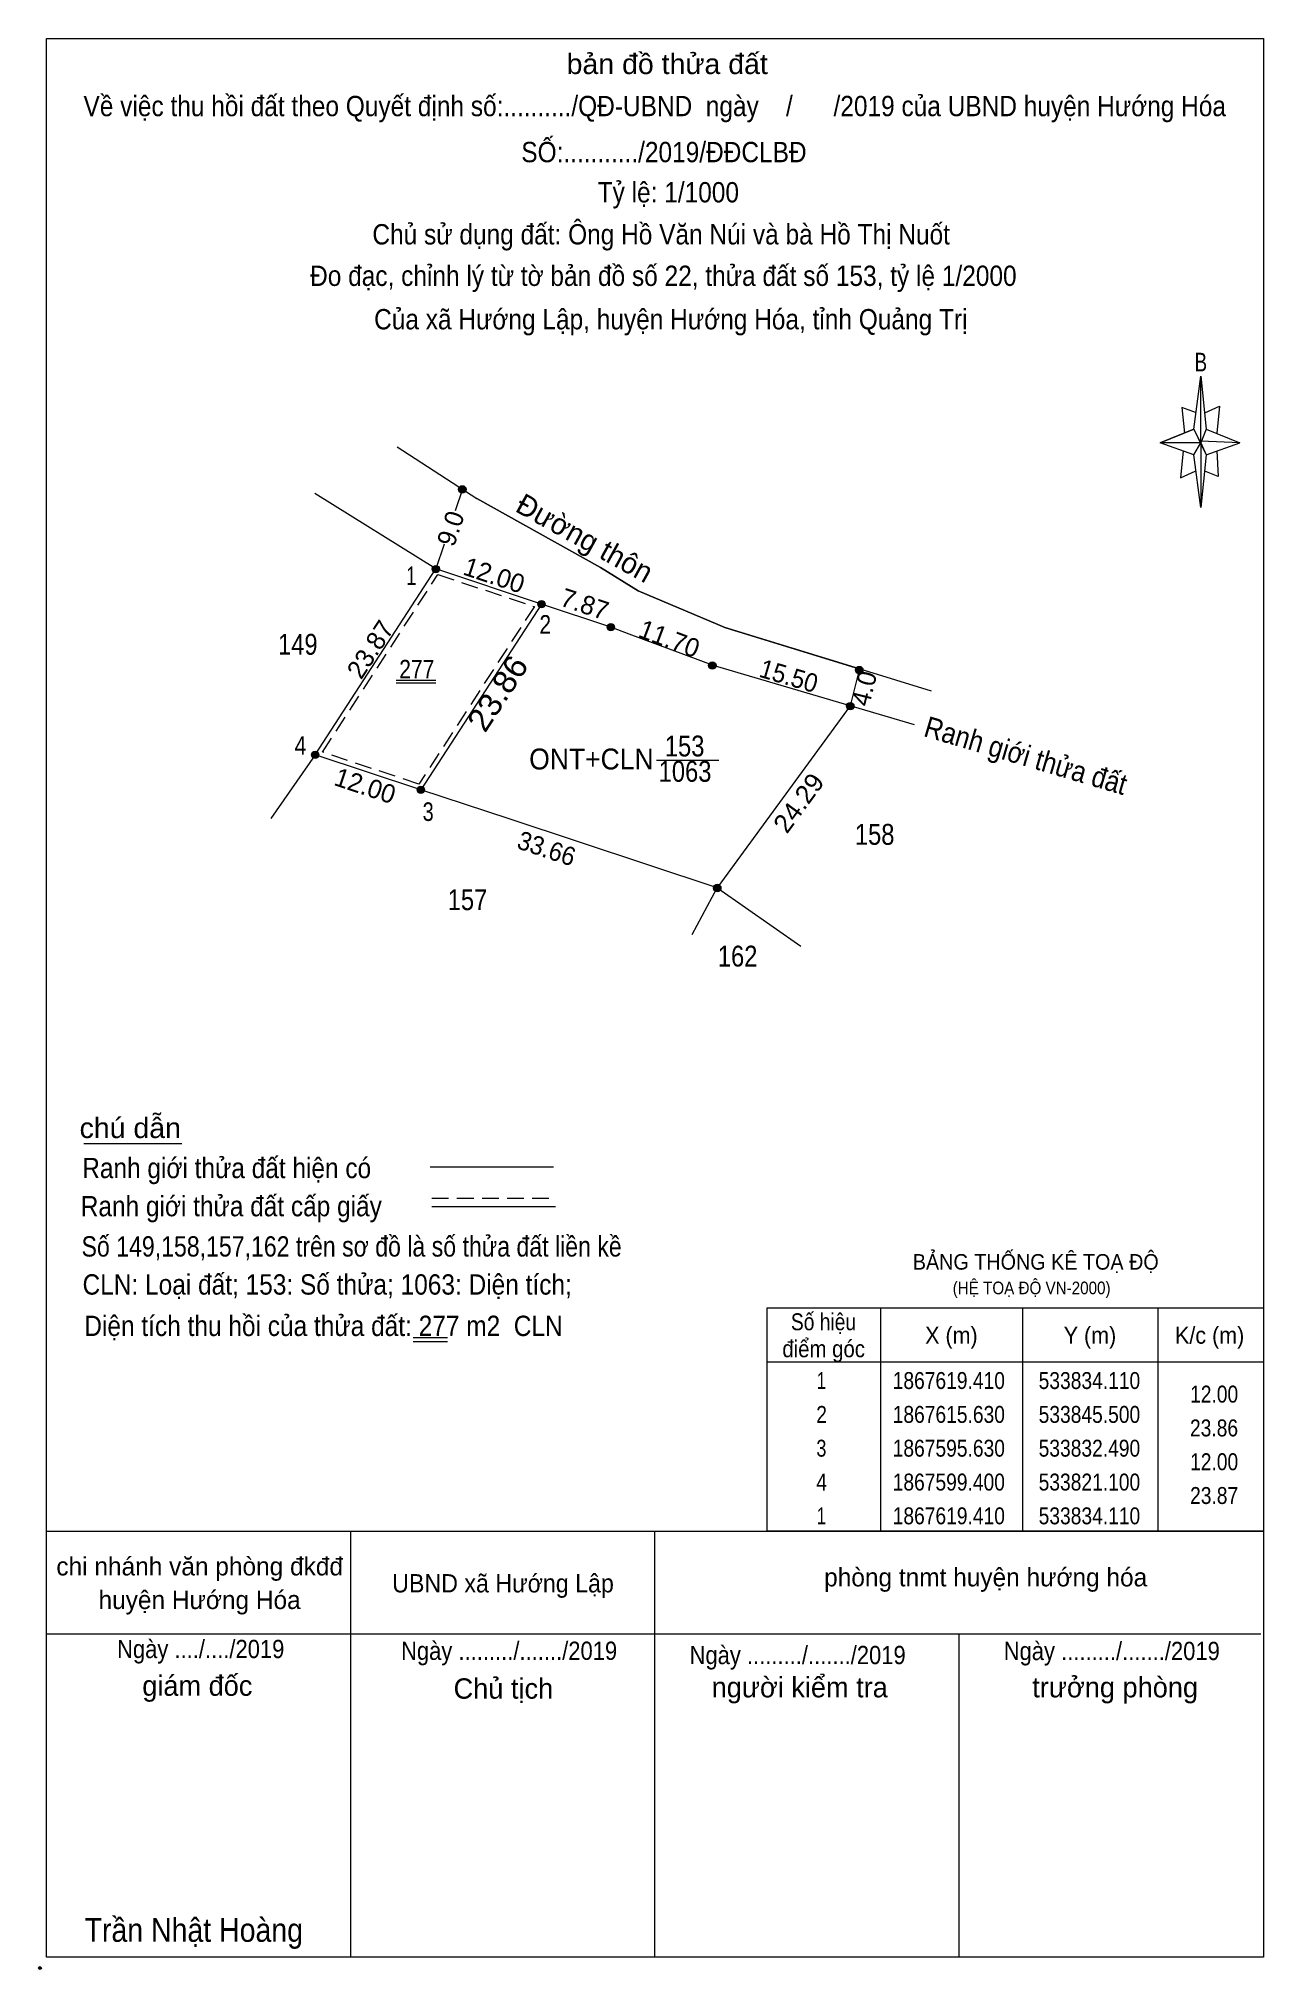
# Model space of a CAD drawing. Header units: metres. Extents: x 533291 to 533910, y 1867243 to 1867667.
# Drawn here: x 533614.2 to 533746.3, y 1867459.1 to 1867667.1 of the extents above; entities that cross this region are included whole.
import ezdxf
from ezdxf.enums import TextEntityAlignment as Align

# ---------------------------------------------------------------- set-up
doc = ezdxf.new("R2010")
doc.units = ezdxf.units.M
doc.header["$LTSCALE"] = 0.6
doc.header["$PDMODE"] = 32
doc.header["$PDSIZE"] = 0.3
doc.linetypes.add('MEDIUM_DASHED', pattern=[4.5, 3, -1.5])
doc.layers.add('2', color=7, linetype='Continuous', lineweight=13)
doc.layers.add('63', color=7, linetype='Continuous', lineweight=13)

msp = doc.modelspace()

# ---------------------------------------------------------------- texts
at = {"layer": '2'}
for s, height, width, p in [('bản đồ thửa đất', 2.187, 1.05, (533681.98, 1867663.3)), ('Về việc thu hồi đất theo Quyết định số:........../QĐ-UBND  ngày    /      /2019 của UBND huyện Hướng Hóa', 2.19, 0.9, (533680.635, 1867658.76)), ('SỐ:.........../2019/ĐĐCLBĐ', 2.19, 0.9, (533681.625, 1867653.8)), ('Tỷ lệ: 1/1000', 2.19, 0.9, (533682.1, 1867649.47)), ('Chủ sử dụng đất: Ông Hồ Văn Núi và bà Hồ Thị Nuốt', 2.19, 0.9, (533681.325, 1867644.94)), ('Đo đạc, chỉnh lý từ tờ bản đồ số 22, thửa đất số 153, tỷ lệ 1/2000 ', 2.19, 0.9, (533681.93, 1867640.47)), ('Của xã Hướng Lập, huyện Hướng Hóa, tỉnh Quảng Trị', 2.19, 0.9, (533682.365, 1867635.79)), ('B', 2.009, 0.75, (533739.515, 1867631.26)), ('149', 2.25, 0.85, (533642.15, 1867600.73)), ('277', 2, 0.85, (533654.98, 1867598.18)), ('153', 2.25, 0.85, (533683.855, 1867589.77)), ('ONT+CLN', 2.25, 0.95, (533673.805, 1867588.37)), ('1063', 2.25, 0.85, (533683.9, 1867587.04)), ('158', 2.25, 0.85, (533704.345, 1867580.25)), ('157', 2.25, 0.85, (533660.445, 1867573.21)), ('162', 2.25, 0.85, (533689.57, 1867567.13)), ('BẢNG THỐNG KÊ TOẠ ĐỘ ', 1.677, 0.95, (533722.01, 1867534.47)), ('(HỆ TOẠ ĐỘ VN-2000)', 1.361, 0.9, (533721.27, 1867531.82)), ('Số hiệu', 1.823, 0.85, (533698.83, 1867527.94)), ('X (m)', 1.823, 0.95, (533712.62, 1867526.49)), ('Y (m)', 1.823, 0.95, (533727.56, 1867526.49)), ('K/c (m)', 1.823, 0.95, (533740.465, 1867526.49)), ('điểm góc', 1.823, 0.9, (533698.845, 1867525.03)), (' 1', 1.823, 0.75, (533698.34, 1867521.61)), ('1867619.410', 1.823, 0.85, (533712.34, 1867521.61)), ('533834.110', 1.823, 0.85, (533727.5, 1867521.61)), (' 2', 1.823, 0.85, (533698.335, 1867517.96)), ('1867615.630', 1.823, 0.85, (533712.34, 1867517.96)), ('533845.500', 1.823, 0.85, (533727.5, 1867517.96)), (' 3', 1.823, 0.8, (533698.33, 1867514.32)), ('1867595.630', 1.823, 0.85, (533712.34, 1867514.32)), ('533832.490', 1.823, 0.85, (533727.5, 1867514.32)), (' 4', 1.823, 0.85, (533698.34, 1867510.67)), ('1867599.400', 1.823, 0.85, (533712.34, 1867510.67)), ('533821.100', 1.823, 0.85, (533727.5, 1867510.67)), (' 1', 1.823, 0.75, (533698.34, 1867507.03)), ('1867619.410', 1.823, 0.85, (533712.34, 1867507.03)), ('533834.110', 1.823, 0.85, (533727.5, 1867507.03)), ('UBND xã Hướng Lập', 1.97, 0.95, (533664.275, 1867499.69)), ('Ngày ..../..../2019', 1.968, 0.9, (533631.68, 1867492.61)), ('Ngày ........./......./2019', 1.968, 0.9, (533664.93, 1867492.42)), ('Ngày ........./......./2019', 1.968, 0.9, (533729.91, 1867492.4)), ('Ngày ........./......./2019', 1.968, 0.9, (533696.04, 1867491.96)), ('Trần Nhật Hoàng', 2.551, 0.9, (533630.935, 1867462.04))]:
    msp.add_text(s, height=height, dxfattribs=dict(at, width=width)).set_placement(p, align=Align.CENTER)
for s, height, rotation, p in [('Đường thôn', 2.25, 330.967, (533672.544, 1867612.3166)), ('9.0', 2, 71.645, (533659.5772, 1867614.0201)), ('12.00', 2, 341.641, (533663.01, 1867608.3512)), ('23.87', 2, 56.969, (533650.808, 1867600.7599)), ('12.00', 2, 341.686, (533649.1008, 1867585.6636))]:
    msp.add_text(s, height=height, rotation=rotation, dxfattribs=at).set_placement(p, align=Align.CENTER)
for s, height, width, p in [(' 1', 2, 0.75, (533654.94, 1867608.24)), (' 2', 2, 0.85, (533669.46, 1867603)), (' 4', 2, 0.85, (533643.06, 1867589.95)), (' 3', 2, 0.8, (533656.8, 1867582.82)), ('12.00', 1.823, 0.85, (533743.54, 1867520.15)), ('23.86', 1.823, 0.85, (533743.53, 1867516.5)), ('12.00', 1.823, 0.85, (533743.54, 1867512.86)), ('23.87', 1.823, 0.85, (533743.54, 1867509.22))]:
    msp.add_text(s, height=height, dxfattribs=dict(at, width=width)).set_placement(p, align=Align.RIGHT)
for s, height, rotation, width, p in [('23.86', 2.5, 56.956, 1.05, (533664.7321, 1867595.8934)), ('Ranh giới thửa đất', 2.25, 343.552, 0.9, (533720.3265, 1867588.7903))]:
    msp.add_text(s, height=height, rotation=rotation, dxfattribs=dict(at, width=width)).set_placement(p, align=Align.CENTER)
for s, height, width, p in [('chú dẫn', 2.187, 1.05, (533618.62, 1867548.65)), ('Ranh giới thửa đất hiện có ', 2.187, 0.9, (533618.91, 1867544.33)), ('Ranh giới thửa đất cấp giấy', 2.187, 0.9, (533618.75, 1867540.22)), ('Số 149,158,157,162 trên sơ đồ là số thửa đất liền kề', 2.19, 0.85, (533618.83, 1867535.88)), ('CLN: Loại đất; 153: Số thửa; 1063: Diện tích;', 2.19, 0.9, (533618.94, 1867531.78)), ('Diện tích thu hồi của thửa đất: 277 m2  CLN', 2.19, 0.9, (533619.13, 1867527.32))]:
    msp.add_text(s, height=height, dxfattribs=dict(at, width=width)).set_placement(p)
for s, height, p in [('chi nhánh văn phòng đkđđ ', 1.97, (533631.935, 1867501.52)), ('phòng tnmt huyện hướng hóa', 1.97, (533716.315, 1867500.34)), ('huyện Hướng Hóa', 1.97, (533631.56, 1867497.9)), ('giám đốc', 2.187, (533631.315, 1867488.55)), ('Chủ tịch', 2.19, (533664.315, 1867488.24)), ('người kiểm tra', 2.187, (533696.265, 1867488.38)), ('trưởng phòng', 2.19, (533730.27, 1867488.38))]:
    msp.add_text(s, height=height, dxfattribs=at).set_placement(p, align=Align.CENTER)
at = {"layer": '63'}
for s, rotation, p in [('7.87', 341.634, (533672.7699, 1867605.2366)), ('11.70', 339.381, (533681.8628, 1867601.5238)), ('4.0', 75.93, (533704.1791, 1867596.8519))]:
    msp.add_text(s, height=2, rotation=rotation, dxfattribs=at).set_placement(p, align=Align.CENTER)
for s, rotation, width, p in [('15.50', 343.588, 0.95, (533694.8125, 1867597.485)), ('24.29', 53.81, 1.05, (533696.9597, 1867584.1745)), ('33.66', 341.683, 0.95, (533668.6657, 1867578.9051))]:
    msp.add_text(s, height=2, rotation=rotation, dxfattribs=dict(at, width=width)).set_placement(p, align=Align.CENTER)

# ---------------------------------------------------------------- hatches: boundary and pattern name
at = {"layer": '2'}
for points in [[(533660.2862, 1867618.5465, 1), (533659.4862, 1867618.5465, 1)], [(533657.4362, 1867609.9565, 1), (533656.6362, 1867609.9565, 1)], [(533668.8262, 1867606.1765, 1), (533668.0262, 1867606.1765, 1)], [(533676.2962, 1867603.6965, 1), (533675.4962, 1867603.6965, 1)], [(533687.2462, 1867599.5765, 1), (533686.4462, 1867599.5765, 1)], [(533703.0862, 1867599.0765, 1), (533702.2862, 1867599.0765, 1)], [(533702.1162, 1867595.1965, 1), (533701.3162, 1867595.1965, 1)], [(533644.4262, 1867589.9465, 1), (533643.6262, 1867589.9465, 1)], [(533655.8162, 1867586.1765, 1), (533655.0162, 1867586.1765, 1)], [(533687.7762, 1867575.5965, 1), (533686.9762, 1867575.5965, 1)]]:
    msp.add_hatch(color=256, dxfattribs=at).paths.add_polyline_path(points)

# ---------------------------------------------------------------- linework, layer by layer
for p, q in [((533738.77, 1867625.04), (533739.5, 1867630.73)), ((533738.77, 1867622.27), (533735.12, 1867623.58)), ((533740.08, 1867625.04), (533743.73, 1867623.58)), ((533652.85, 1867623.13), (533661.44, 1867617.55)), ((533652.85, 1867623.13), (533661.44, 1867617.55)), ((533740.08, 1867622.27), (533739.5, 1867616.58)), ((533741.24, 1867622.71), (533741.4, 1867619.94)), ((533741.4, 1867619.94), (533739.94, 1867620.52)), ((533657.04, 1867609.97), (533643.98, 1867618.1)), ((533657.04, 1867609.97), (533643.98, 1867618.1)), ((533659.89, 1867618.56), (533659.12, 1867616.24)), ((533674.79, 1867610.14), (533661.44, 1867617.55)), ((533674.79, 1867610.14), (533661.44, 1867617.55)), ((533657.92, 1867612.64), (533657.04, 1867609.97)), ((533644.03, 1867589.96), (533657.04, 1867609.97)), ((533668.43, 1867606.19), (533657.04, 1867609.97)), ((533710.46, 1867596.81), (533702.77, 1867599.18)), ((533701.76, 1867595.2), (533701.72, 1867595.21)), ((533701.76, 1867595.2), (533701.72, 1867595.21)), ((533708.63, 1867593.17), (533701.72, 1867595.21)), ((533644.03, 1867589.96), (533639.24, 1867583.09)), ((533687.38, 1867575.61), (533664.92, 1867583.05)), ((533687.38, 1867575.61), (533687.45, 1867575.56)), ((533687.45, 1867575.56), (533696.4, 1867569.34)), ((533619.08, 1867548.08), (533629.64, 1867548.08)), ((533656.41, 1867545.54), (533669.73, 1867545.54)), ((533656.61, 1867541.27), (533669.93, 1867541.27)), ((533704.99, 1867530.35), (533704.99, 1867506.29)), ((533720.3, 1867530.35), (533720.3, 1867506.29)), ((533734.88, 1867530.35), (533734.88, 1867506.29)), ((533692.75, 1867524.52), (533746.26, 1867524.52)), ((533615.04, 1867506.29), (533746.26, 1867506.29)), ((533647.85, 1867460.37), (533647.85, 1867506.29)), ((533680.65, 1867460.37), (533680.65, 1867506.29)), ((533615.04, 1867495.21), (533745.97, 1867495.21)), ((533615.04, 1867495.21), (533745.97, 1867495.21)), ((533615.04, 1867495.21), (533745.97, 1867495.21)), ((533615.04, 1867495.21), (533745.97, 1867495.21)), ((533713.46, 1867460.37), (533713.46, 1867495.21)), ((533746.26, 1867460.37), (533615.04, 1867460.37))]:
    msp.add_line(p, q, dxfattribs=at)
at = {"layer": '2', "linetype": 'MEDIUM_DASHED'}
msp.add_line((533656.61, 1867542.18), (533670.02, 1867542.18), dxfattribs=at)
at = {"layer": '2'}
for points in [[(533615.04, 1867667.12), (533746.26, 1867667.12), (533746.26, 1867460.37), (533615.04, 1867460.37)], [(533739.5, 1867630.73), (533740.08, 1867625.04), (533739.5, 1867623.58)], [(533739.5, 1867623.58), (533735.12, 1867623.58), (533738.77, 1867625.04), (533740.08, 1867622.27), (533743.73, 1867623.58), (533739.5, 1867623.73)], [(533739.5, 1867623.58), (533739.5, 1867616.58), (533738.77, 1867622.27)], [(533692.75, 1867530.35), (533746.26, 1867530.35), (533746.26, 1867506.29), (533692.75, 1867506.29)]]:
    msp.add_lwpolyline(points, close=True, dxfattribs=at)
for points in [[(533739.94, 1867626.79), (533741.54, 1867627.52), (533741.24, 1867624.6)], [(533739.06, 1867626.79), (533737.45, 1867627.37), (533737.75, 1867624.6)], [(533739.5, 1867623.58), (533738.77, 1867625.04), (533735.12, 1867623.58)], [(533739.5, 1867623.58), (533740.08, 1867622.27), (533743.73, 1867623.58)], [(533652.85, 1867623.13), (533661.44, 1867617.55), (533674.79, 1867610.14), (533678.86, 1867607.62), (533687.45, 1867603.99)], [(533737.61, 1867622.71), (533737.31, 1867619.79), (533738.91, 1867620.52)], [(533687.45, 1867603.99), (533678.86, 1867607.62), (533674.79, 1867610.14)], [(533687.45, 1867603.99), (533678.86, 1867607.62), (533674.79, 1867610.14)], [(533675.9, 1867603.71), (533668.43, 1867606.19), (533655.42, 1867586.19)], [(533686.85, 1867599.59), (533677.89, 1867602.96), (533675.9, 1867603.71)], [(533702.72, 1867599.2), (533688.2, 1867603.67), (533687.45, 1867603.99)], [(533702.77, 1867599.18), (533688.2, 1867603.67), (533687.45, 1867603.99)], [(533687.45, 1867603.99), (533688.2, 1867603.67), (533702.77, 1867599.18)], [(533701.72, 1867595.21), (533687.45, 1867599.41), (533686.85, 1867599.59)], [(533701.72, 1867595.21), (533687.45, 1867599.41), (533686.85, 1867599.59)], [(533701.72, 1867595.21), (533687.45, 1867575.71), (533687.38, 1867575.61)], [(533701.76, 1867595.2), (533701.72, 1867595.21), (533687.45, 1867575.71)], [(533664.92, 1867583.05), (533655.42, 1867586.19), (533644.03, 1867589.96)], [(533684.67, 1867570.58), (533687.38, 1867575.61), (533687.45, 1867575.56)], [(533687.45, 1867575.71), (533687.38, 1867575.61), (533687.45, 1867575.56)]]:
    msp.add_lwpolyline(points, dxfattribs=at)
at = {"layer": '2', "linetype": 'MEDIUM_DASHED'}
msp.add_lwpolyline([(533657.25, 1867609.37), (533667.66, 1867605.92), (533655.21, 1867586.79), (533644.8, 1867590.23)], close=True, dxfattribs=at)
at = {"layer": '2'}
for centre in [(533659.8862, 1867618.5465), (533657.0362, 1867609.9565), (533668.4262, 1867606.1765), (533675.8962, 1867603.6965), (533686.8462, 1867599.5765), (533702.6862, 1867599.0765), (533701.7162, 1867595.1965), (533644.0262, 1867589.9465), (533655.4162, 1867586.1765), (533687.3762, 1867575.5965)]:
    msp.add_circle(centre, 0.4, dxfattribs=at)
msp.add_point((533614.35, 1867459.22), dxfattribs=at)
at = {"layer": '63'}
for p, q in [((533702.69, 1867599.09), (533701.72, 1867595.21)), ((533652.75, 1867597.99), (533657.04, 1867597.99)), ((533652.75, 1867597.72), (533657.04, 1867597.72)), ((533680.83, 1867589.38), (533687.53, 1867589.38)), ((533654.57, 1867526.71), (533658.29, 1867526.71)), ((533654.58, 1867527.17), (533658.29, 1867527.17))]:
    msp.add_line(p, q, dxfattribs=at)

msp.set_redraw_order([(e.dxf.handle, doc.entitydb.next_handle()) for e in msp.query("TEXT MTEXT ATTDEF DIMENSION ARC_DIMENSION")])  # texts and dimensions are drawn at this point

doc.saveas('drawing.dxf')
